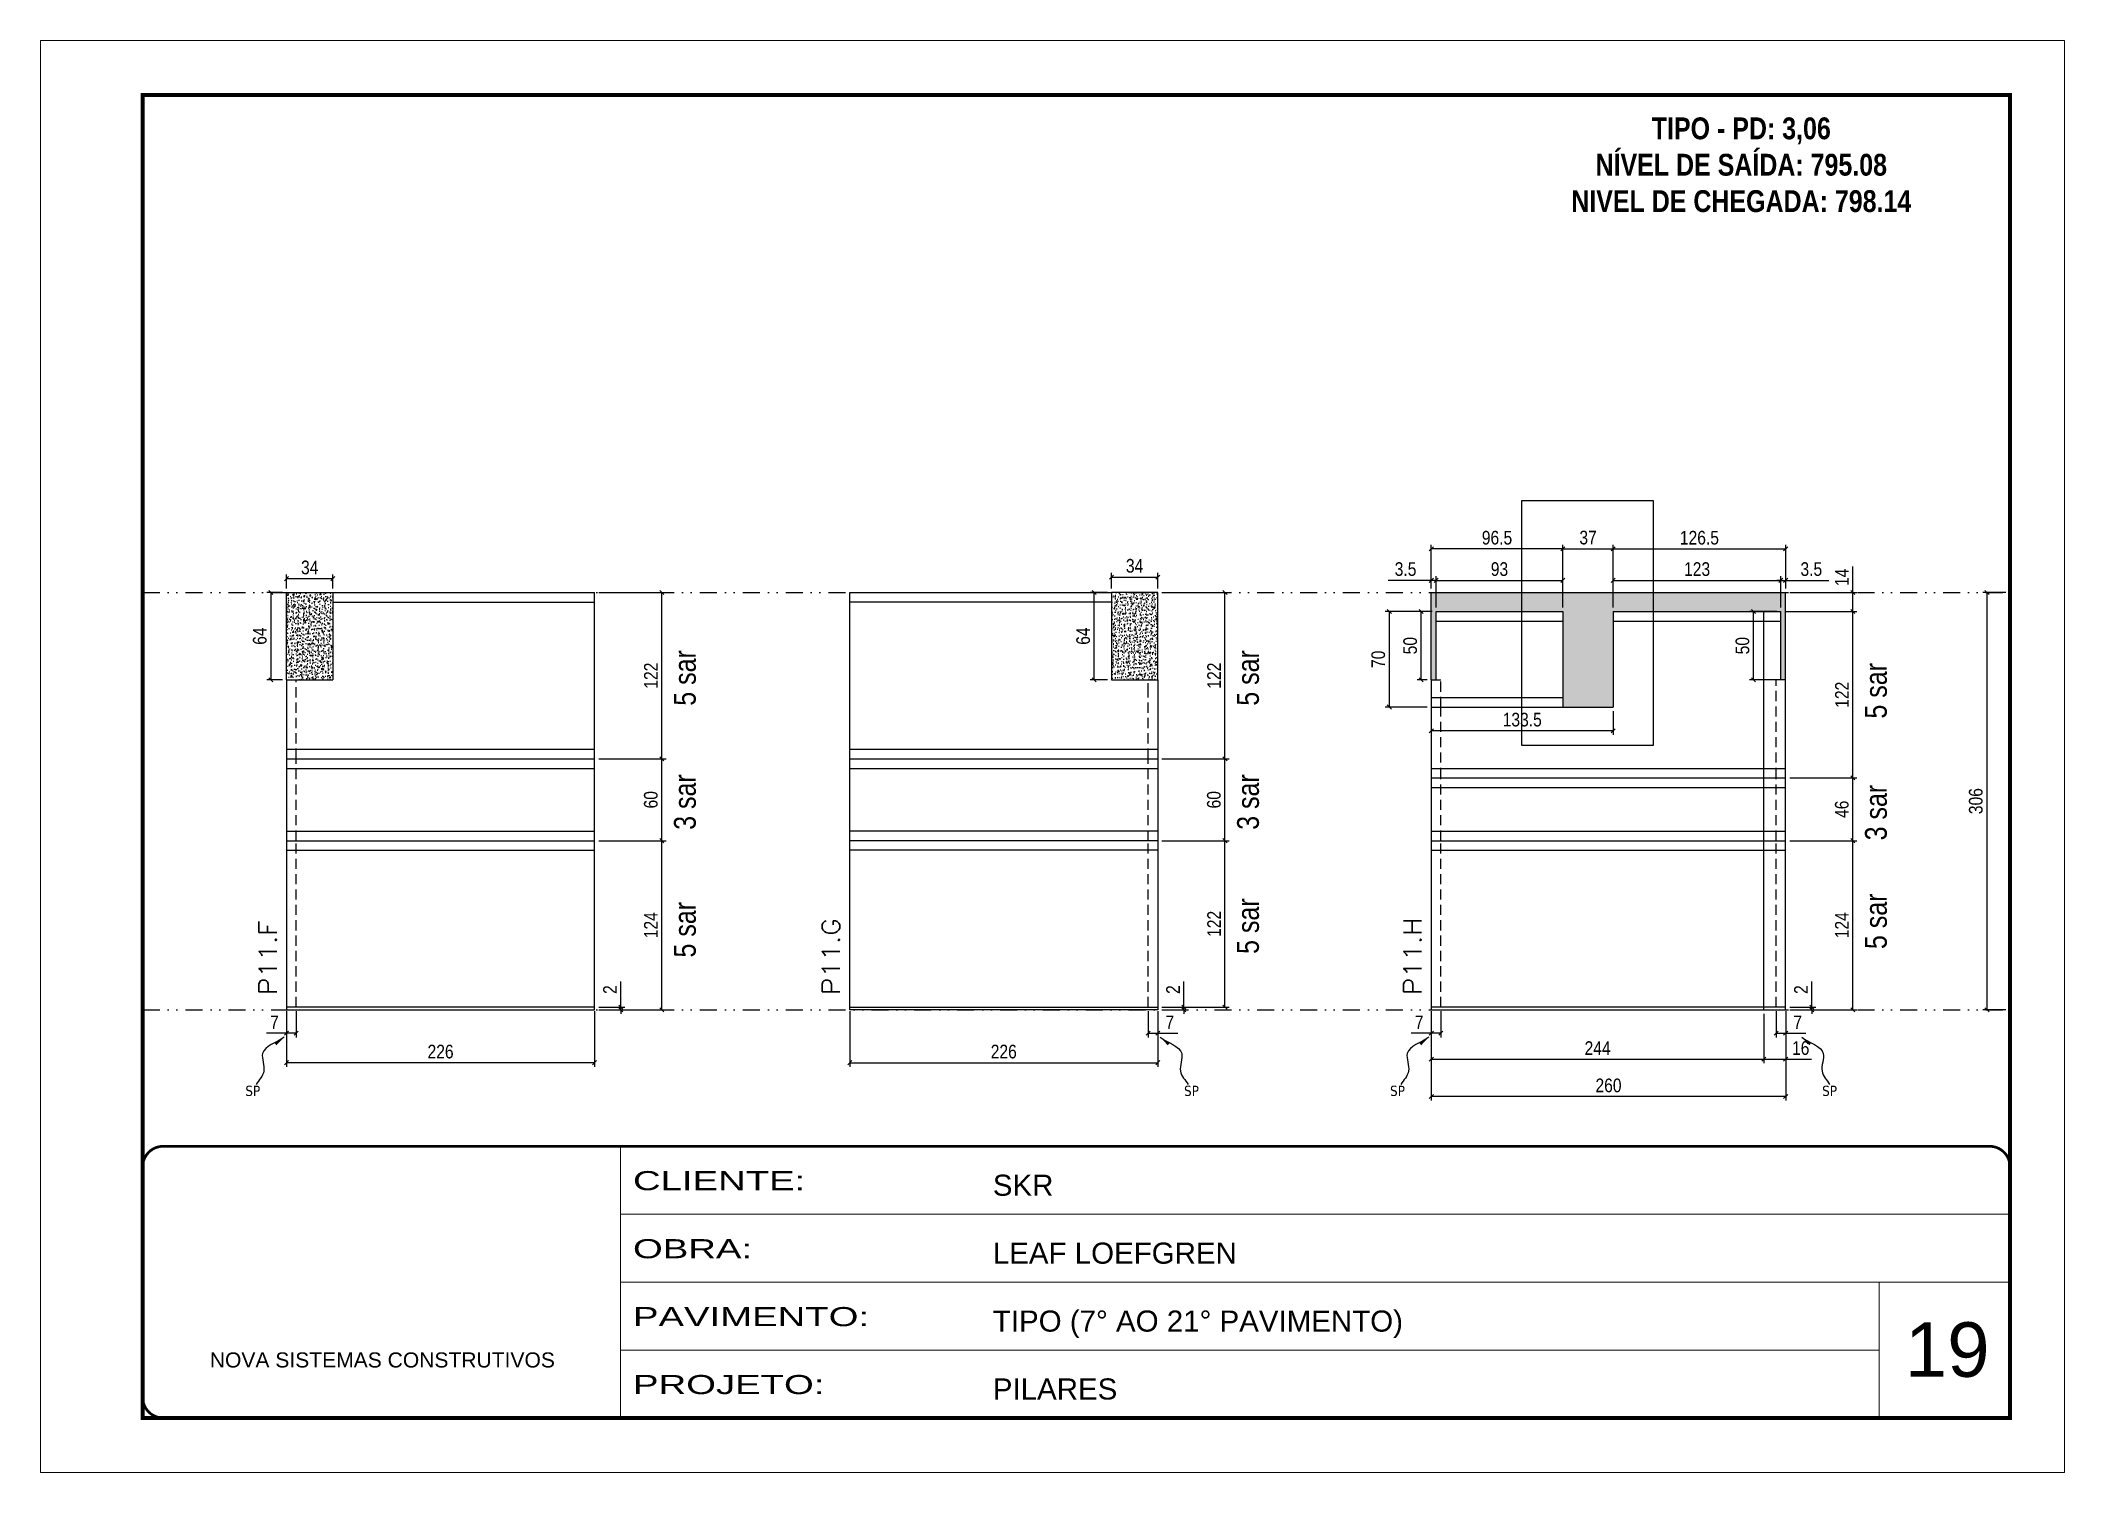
# Model space of a CAD drawing. Extents: x 14400 to 27878, y -21631 to 6985.
# Drawn here: x 17597 to 19082, y 1340 to 2390 of the extents above; entities that cross this region are included whole.
import ezdxf

# ---------------------------------------------------------------- set-up
doc = ezdxf.new("R2010")
doc.units = 0
for name, pattern in [('CONTINUO', [0]), ('DASHED', [0.75, 0.5, -0.25]), ('DIVIDE2', [0.625, 0.25, -0.125, 0, -0.125, 0, -0.125]), ('HIDDEN', [0.375, 0.25, -0.125])]:
    doc.linetypes.add(name, pattern=pattern)
for name, color, linetype, lineweight in [('CARIMBO', 255, 'Continuous', 9), ('Folhas', 255, 'Continuous', 9), ('SARRAFO DE PRESSAO', 251, 'DASHED', 9), ('Texto Seção', 7, 'Continuous', 15)]:
    doc.layers.add(name, color=color, linetype=linetype, lineweight=lineweight)
for name, color, linetype in [('COTA', 241, 'Continuous'), ('NOMENCLATURA', 7, 'Continuous'), ('Nível', 160, 'Continuous'), ('Painéis', 200, 'Continuous'), ('SARR_2.2x7', 40, 'Continuous'), ('Sarrafo de Pressão', 42, 'HIDDEN'), ('texto', 7, 'Continuous')]:
    doc.layers.add(name, color=color, linetype=linetype)
doc.styles.add('ARIAL', font='arial.ttf')
doc.styles.add('ARIAL_NARROW', font='ARIALN.TTF', dxfattribs={"height": 0.2})
doc.styles.add('COTA TECNICA', font='techl___.ttf', dxfattribs={"height": 10})
doc.styles.add('COTA TECNICA-50', font='techl___.ttf', dxfattribs={"height": 10})
doc.styles.add('REGUA-120', font='ROMANS.shx', dxfattribs={"height": 15})
doc.styles.add('ROMANC', font='techb___.ttf', dxfattribs={"height": 2.5})
doc.styles.get("Standard").update_dxf_attribs({"font": 'arial.ttf'})
doc.styles.add('Tecnologia', font='')
doc.styles.get('Tecnologia').set_extended_font_data('Forgotten Futurist')
doc.dimstyles.new('COTA PAINEL-50', dxfattribs={"dimtxt": 10, "dimasz": 3, "dimexe": 3, "dimexo": 3, "dimgap": 3, "dimtad": 1, "dimdec": 1, "dimzin": 12, "dimdsep": 46, "dimtxsty": 'COTA TECNICA-50', "dimblk1": 'OBLIQUE', "dimblk2": 'OBLIQUE', "dimsah": 1, "dimcen": 0.9, "dimclrd": 4, "dimclre": 4, "dimclrt": 240, "dimadec": 1, "dimazin": 3, "dimtfac": 1, "dimtdec": 1, "dimtmove": 0, "dimatfit": 3, "dimfxl": 1, "dimtolj": 1, "dimtzin": 12, "dimarcsym": 0})
doc.dimstyles.new('PAINEL', dxfattribs={"dimtxt": 10, "dimasz": 3, "dimexe": 3, "dimexo": 3, "dimgap": 3, "dimtad": 1, "dimdec": 1, "dimzin": 12, "dimdsep": 46, "dimtxsty": 'COTA TECNICA', "dimblk1": 'OBLIQUE', "dimblk2": 'OBLIQUE', "dimsah": 1, "dimcen": 0.9, "dimclrd": 4, "dimclre": 4, "dimclrt": 240, "dimadec": 1, "dimazin": 3, "dimtfac": 1, "dimtdec": 1, "dimtmove": 0, "dimatfit": 3, "dimfxl": 1, "dimtolj": 1, "dimtzin": 12, "dimarcsym": 0})
doc.dimstyles.get("Standard").update_dxf_attribs({"dimtxt": 0.18, "dimasz": 0.18, "dimexe": 0.18, "dimexo": 0.0625, "dimgap": 0.09, "dimtad": 0, "dimtih": 1, "dimtoh": 1, "dimdec": 4, "dimzin": 0, "dimdsep": 46, "dimtxsty": 'Standard', "dimcen": 0.09, "dimadec": 0, "dimazin": 0, "dimtfac": 1, "dimtdec": 4, "dimtofl": 0, "dimtmove": 0, "dimatfit": 3, "dimfxl": 1, "dimtolj": 1, "dimtzin": 0, "dimarcsym": 0})

msp = doc.modelspace()

# ---------------------------------------------------------------- texts
at = {"layer": 'CARIMBO', "style": 'ARIAL'}
msp.add_text('19', height=40, dxfattribs=at).set_placement((18964.828, 1410.571))
at = {"layer": 'NOMENCLATURA', "style": 'ARIAL_NARROW'}
for s, p in [('5 sar', (18077.749, 1902.666)), ('5 sar', (18490.9, 1902.666)), ('5 sar', (18951.594, 1893.229)), ('3 sar', (18077.749, 1811.666)), ('3 sar', (18490.9, 1811.666)), ('3 sar', (18951.594, 1803.919)), ('5 sar', (18077.749, 1718.034)), ('5 sar', (18490.9, 1720.666)), ('5 sar', (18951.594, 1724.229))]:
    msp.add_text(s, height=16, rotation=90, dxfattribs=at).set_placement(p)
at = {"layer": 'NOMENCLATURA', "color": 2, "insert": (18844.806, 2334.012), "char_height": 16, "attachment_point": 2, "style": 'ROMANC'}
msp.add_mtext_dynamic_manual_height_columns('TIPO - PD: 3,06\\PNÍVEL DE SAÍDA: 795.08\\PNIVEL DE CHEGADA: 798.14', width=432.35115, gutter_width=1, heights=[0], dxfattribs=at)
at = {"layer": 'texto', "color": 0, "char_height": 7.5, "attachment_point": 5}
for insert in [(17752.729, 1620.219), (18441.434, 1620.219), (18592.574, 1620.219), (18909.599, 1620.219)]:
    msp.add_mtext('{\\fTahoma|b0|i0|c0|p34;\\C4;SP}', dxfattribs=dict(at, insert=insert))
at = {"layer": 'Texto Seção', "style": 'REGUA-120', "width": 1.1}
for s, p in [('P11.F', (17770.257, 1690.473)), ('P11.G', (18183.408, 1690.473)), ('P11.H', (18610.102, 1690.473))]:
    msp.add_text(s, height=13, rotation=90, dxfattribs=at).set_placement(p)

# ---------------------------------------------------------------- blocks, each defined once
blk = doc.blocks.new('9999999999')
at = {"color": 30, "linetype": 'CONTINUO'}
for p, q in [((98564.6, 34230.2), (98564.6, 34429.4)), ((98564.6, 34379.6), (99584, 34379.6)), ((98564.6, 34329.8), (99488, 34329.8)), ((99584, 34329.8), (99488, 34329.8)), ((99488, 34329.8), (99488, 34230.2)), ((98564.6, 34280), (99488, 34280))]:
    blk.add_line(p, q, dxfattribs=at)
at = {"color": 30, "linetype": 'CONTINUO', "const_width": 2}
blk.add_lwpolyline([(99584, 34230.2), (99584, 34414.4, 0.414214), (99569, 34429.4), (98229, 34429.4, 0.414214), (98214, 34414.4), (98214, 34245.2, 0.414214), (98229, 34230.2), (99584, 34230.2)], format="xyb", dxfattribs=at)
at = {"layer": 'Folhas'}
blk.add_lwpolyline([(98139, 34190.2), (99624, 34190.2), (99624, 35240.2), (98139, 35240.2)], close=True, dxfattribs=at)
at = {"layer": 'Folhas', "color": 30, "const_width": 3}
blk.add_lwpolyline([(98214, 34230.2), (99584, 34230.2), (99584, 35200.2), (98214, 35200.2)], close=True, dxfattribs=at)
at = {"color": 7, "linetype": 'Continuous', "ltscale": 5, "style": 'ARIAL'}
for s, height, p in [('SKR', 15.48, (98837.7, 34393.1)), ('LEAF LOEFGREN', 15.483, (98837.7, 34343.3)), ('TIPO (7° AO 21° PAVIMENTO)', 15.483, (98837.7, 34293.5)), ('NOVA SISTEMAS CONSTRUTIVOS', 11.059, (98263.2, 34267.2)), ('PILARES', 15.48, (98837.7, 34243.7))]:
    blk.add_text(s, height=height, dxfattribs=at).set_placement(p)
at = {"layer": 'Folhas', "color": 7, "style": 'Tecnologia', "width": 1.5}
for s, p in [('CLIENTE:', (98573.7, 34397.2)), ('OBRA:', (98573.7, 34347.3)), ('PAVIMENTO:', (98573.7, 34297.5)), ('PROJETO:', (98573.7, 34247.7))]:
    blk.add_text(s, height=14, dxfattribs=at).set_placement(p)
blk = doc.blocks.new('_Oblique')
at = {"color": 0, "linetype": 'ByBlock', "lineweight": -2}
blk.add_line((-0.5, -0.5), (0.5, 0.5), dxfattribs=at)
blk = doc.blocks.new('*D1121')
at = {"layer": 'COTA', "color": 4, "lineweight": -2, "transparency": 16777216}
for p, q in [((18617.4, 1678.7), (18617.4, 1613.1)), ((18877.4, 1678.7), (18877.4, 1613.1)), ((18877.4, 1616.1), (18617.4, 1616.1))]:
    blk.add_line(p, q, dxfattribs=at)
at = {"layer": 'Defpoints', "color": 0, "transparency": 16777216}
for p in [(18617.4, 1681.7), (18877.4, 1681.7), (18617.4, 1616.1)]:
    blk.add_point(p, dxfattribs=at)
at = {"layer": 'COTA', "color": 4, "lineweight": -2, "transparency": 16777216, "xscale": 3, "yscale": 3, "zscale": 3, "rotation": 180}
blk.add_blockref('_Oblique', (18617.4, 1616.1), dxfattribs=at)
at = {"layer": 'COTA', "color": 4, "lineweight": -2, "transparency": 16777216, "xscale": 3, "yscale": 3, "zscale": 3}
blk.add_blockref('_Oblique', (18877.4, 1616.1), dxfattribs=at)
at = {"layer": 'COTA', "color": 240, "transparency": 16777216, "insert": (18747.4, 1624.2), "char_height": 10, "attachment_point": 5, "style": 'COTA TECNICA'}
blk.add_mtext('\\A1;260', dxfattribs=at)
blk = doc.blocks.new('*D1122')
at = {"layer": 'COTA', "color": 4, "lineweight": -2, "transparency": 16777216}
for p, q in [((18870.4, 1678.7), (18870.4, 1659.5)), ((18877.4, 1676.7), (18877.4, 1659.5)), ((18870.4, 1662.5), (18877.4, 1662.5)), ((18877.4, 1662.5), (18892.1, 1662.5))]:
    blk.add_line(p, q, dxfattribs=at)
at = {"layer": 'Defpoints', "color": 0, "transparency": 16777216}
for p in [(18870.4, 1681.7), (18877.4, 1679.7), (18877.4, 1662.5)]:
    blk.add_point(p, dxfattribs=at)
at = {"layer": 'COTA', "color": 4, "lineweight": -2, "transparency": 16777216, "xscale": 3, "yscale": 3, "zscale": 3, "rotation": 180}
blk.add_blockref('_Oblique', (18870.4, 1662.5), dxfattribs=at)
at = {"layer": 'COTA', "color": 4, "lineweight": -2, "transparency": 16777216, "xscale": 3, "yscale": 3, "zscale": 3}
blk.add_blockref('_Oblique', (18877.4, 1662.5), dxfattribs=at)
at = {"layer": 'COTA', "color": 240, "transparency": 16777216, "insert": (18886.2, 1670.5), "char_height": 10, "attachment_point": 5, "style": 'COTA TECNICA-50'}
blk.add_mtext('\\A1;7', dxfattribs=at)
blk = doc.blocks.new('*D1123')
at = {"layer": 'COTA', "color": 4, "lineweight": -2, "transparency": 16777216}
for p, q in [((18624.4, 1678.7), (18624.4, 1659.5)), ((18617.4, 1676.7), (18617.4, 1659.5)), ((18617.4, 1662.5), (18602.6, 1662.5)), ((18624.4, 1662.5), (18617.4, 1662.5))]:
    blk.add_line(p, q, dxfattribs=at)
at = {"layer": 'Defpoints', "color": 0, "transparency": 16777216}
for p in [(18617.4, 1679.7), (18624.4, 1681.7), (18617.4, 1662.5)]:
    blk.add_point(p, dxfattribs=at)
at = {"layer": 'COTA', "color": 4, "lineweight": -2, "transparency": 16777216, "xscale": 3, "yscale": 3, "zscale": 3, "rotation": 180}
blk.add_blockref('_Oblique', (18617.4, 1662.5), dxfattribs=at)
at = {"layer": 'COTA', "color": 4, "lineweight": -2, "transparency": 16777216, "xscale": 3, "yscale": 3, "zscale": 3}
blk.add_blockref('_Oblique', (18624.4, 1662.5), dxfattribs=at)
at = {"layer": 'COTA', "color": 240, "transparency": 16777216, "insert": (18608.5, 1670.5), "char_height": 10, "attachment_point": 5, "style": 'COTA TECNICA-50'}
blk.add_mtext('\\A1;7', dxfattribs=at)
blk = doc.blocks.new('*D1124')
at = {"layer": 'COTA', "color": 4, "lineweight": -2, "transparency": 16777216}
for p, q in [((18896.6, 1681.7), (18896.6, 1700.5)), ((18880.4, 1681.7), (18899.6, 1681.7)), ((18880.4, 1679.7), (18899.6, 1679.7)), ((18896.6, 1679.7), (18896.6, 1681.7)), ((18896.6, 1679.7), (18896.6, 1676.7))]:
    blk.add_line(p, q, dxfattribs=at)
at = {"layer": 'Defpoints', "color": 0, "transparency": 16777216}
for p in [(18877.4, 1681.7), (18877.4, 1679.7), (18896.6, 1679.7)]:
    blk.add_point(p, dxfattribs=at)
at = {"layer": 'COTA', "color": 4, "lineweight": -2, "transparency": 16777216, "xscale": 3, "yscale": 3, "zscale": 3}
for p, rotation in [((18896.6, 1681.7), 270), ((18896.6, 1679.7), 90)]:
    blk.add_blockref('_Oblique', p, dxfattribs=dict(at, rotation=rotation))
at = {"layer": 'COTA', "color": 240, "transparency": 16777216, "insert": (18888.6, 1694.5), "char_height": 10, "attachment_point": 5, "rotation": 90, "style": 'COTA TECNICA-50'}
blk.add_mtext('\\A1;2', dxfattribs=at)
blk = doc.blocks.new('*D1125')
at = {"layer": 'COTA', "color": 4, "linetype": 'ByBlock', "lineweight": -2, "transparency": 16777216}
for p, q in [((18880.4, 1803.7), (18929.7, 1803.7)), ((18926.7, 1679.7), (18926.7, 1803.7)), ((18880.4, 1679.7), (18929.7, 1679.7))]:
    blk.add_line(p, q, dxfattribs=at)
at = {"layer": 'Defpoints', "color": 0, "linetype": 'ByBlock', "transparency": 16777216}
for p in [(18877.4, 1803.7), (18926.7, 1803.7), (18877.4, 1679.7)]:
    blk.add_point(p, dxfattribs=at)
at = {"layer": 'COTA', "color": 4, "linetype": 'ByBlock', "lineweight": -2, "transparency": 16777216, "xscale": 3, "yscale": 3, "zscale": 3}
for p, rotation in [((18926.7, 1803.7), 90), ((18926.7, 1679.7), 270)]:
    blk.add_blockref('_Oblique', p, dxfattribs=dict(at, rotation=rotation))
at = {"layer": 'COTA', "color": 240, "linetype": 'ByBlock', "transparency": 16777216, "insert": (18918.6, 1741.7), "char_height": 10, "attachment_point": 5, "rotation": 90, "style": 'COTA TECNICA'}
blk.add_mtext('\\A1;124', dxfattribs=at)
blk = doc.blocks.new('*D1126')
at = {"layer": 'COTA', "color": 4, "lineweight": -2, "transparency": 16777216}
for p, q in [((18617.4, 1676.7), (18617.4, 1640.5)), ((18861.4, 1676.7), (18861.4, 1640.5)), ((18617.4, 1643.5), (18861.4, 1643.5))]:
    blk.add_line(p, q, dxfattribs=at)
at = {"layer": 'Defpoints', "color": 0, "transparency": 16777216}
for p in [(18617.4, 1679.7), (18861.4, 1679.7), (18861.4, 1643.5)]:
    blk.add_point(p, dxfattribs=at)
at = {"layer": 'COTA', "color": 4, "lineweight": -2, "transparency": 16777216, "xscale": 3, "yscale": 3, "zscale": 3, "rotation": 180}
blk.add_blockref('_Oblique', (18617.4, 1643.5), dxfattribs=at)
at = {"layer": 'COTA', "color": 4, "lineweight": -2, "transparency": 16777216, "xscale": 3, "yscale": 3, "zscale": 3}
blk.add_blockref('_Oblique', (18861.4, 1643.5), dxfattribs=at)
at = {"layer": 'COTA', "color": 240, "transparency": 16777216, "insert": (18739.4, 1651.6), "char_height": 10, "attachment_point": 5, "style": 'COTA TECNICA'}
blk.add_mtext('\\A1;244', dxfattribs=at)
blk = doc.blocks.new('*D1127')
at = {"layer": 'COTA', "color": 4, "lineweight": -2, "transparency": 16777216}
for p, q in [((17777.5, 1678.7), (17777.5, 1637.9)), ((18003.5, 1678.7), (18003.5, 1637.9)), ((18003.5, 1640.9), (17777.5, 1640.9))]:
    blk.add_line(p, q, dxfattribs=at)
at = {"layer": 'Defpoints', "color": 0, "transparency": 16777216}
for p in [(17777.5, 1681.7), (18003.5, 1681.7), (17777.5, 1640.9)]:
    blk.add_point(p, dxfattribs=at)
at = {"layer": 'COTA', "color": 4, "lineweight": -2, "transparency": 16777216, "xscale": 3, "yscale": 3, "zscale": 3, "rotation": 180}
blk.add_blockref('_Oblique', (17777.5, 1640.9), dxfattribs=at)
at = {"layer": 'COTA', "color": 4, "lineweight": -2, "transparency": 16777216, "xscale": 3, "yscale": 3, "zscale": 3}
blk.add_blockref('_Oblique', (18003.5, 1640.9), dxfattribs=at)
at = {"layer": 'COTA', "color": 240, "transparency": 16777216, "insert": (17890.5, 1649), "char_height": 10, "attachment_point": 5, "style": 'COTA TECNICA'}
blk.add_mtext('\\A1;226', dxfattribs=at)
blk = doc.blocks.new('*D1128')
at = {"layer": 'COTA', "color": 4, "lineweight": -2, "transparency": 16777216}
for p, q in [((17784.5, 1678.7), (17784.5, 1659.5)), ((17777.5, 1676.7), (17777.5, 1659.5)), ((17777.5, 1662.5), (17762.8, 1662.5)), ((17784.5, 1662.5), (17777.5, 1662.5))]:
    blk.add_line(p, q, dxfattribs=at)
at = {"layer": 'Defpoints', "color": 0, "transparency": 16777216}
for p in [(17777.5, 1679.7), (17784.5, 1681.7), (17777.5, 1662.5)]:
    blk.add_point(p, dxfattribs=at)
at = {"layer": 'COTA', "color": 4, "lineweight": -2, "transparency": 16777216, "xscale": 3, "yscale": 3, "zscale": 3, "rotation": 180}
blk.add_blockref('_Oblique', (17777.5, 1662.5), dxfattribs=at)
at = {"layer": 'COTA', "color": 4, "lineweight": -2, "transparency": 16777216, "xscale": 3, "yscale": 3, "zscale": 3}
blk.add_blockref('_Oblique', (17784.5, 1662.5), dxfattribs=at)
at = {"layer": 'COTA', "color": 240, "transparency": 16777216, "insert": (17768.6, 1670.5), "char_height": 10, "attachment_point": 5, "style": 'COTA TECNICA-50'}
blk.add_mtext('\\A1;7', dxfattribs=at)
blk = doc.blocks.new('*D1129')
at = {"layer": 'COTA', "color": 4, "lineweight": -2, "transparency": 16777216}
for p, q in [((18022.8, 1681.7), (18022.8, 1700.5)), ((18006.5, 1681.7), (18025.8, 1681.7)), ((18006.5, 1679.7), (18025.8, 1679.7)), ((18022.8, 1679.7), (18022.8, 1681.7)), ((18022.8, 1679.7), (18022.8, 1676.7))]:
    blk.add_line(p, q, dxfattribs=at)
at = {"layer": 'Defpoints', "color": 0, "transparency": 16777216}
for p in [(18003.5, 1681.7), (18003.5, 1679.7), (18022.8, 1679.7)]:
    blk.add_point(p, dxfattribs=at)
at = {"layer": 'COTA', "color": 4, "lineweight": -2, "transparency": 16777216, "xscale": 3, "yscale": 3, "zscale": 3}
for p, rotation in [((18022.8, 1681.7), 270), ((18022.8, 1679.7), 90)]:
    blk.add_blockref('_Oblique', p, dxfattribs=dict(at, rotation=rotation))
at = {"layer": 'COTA', "color": 240, "transparency": 16777216, "insert": (18014.8, 1694.5), "char_height": 10, "attachment_point": 5, "rotation": 90, "style": 'COTA TECNICA-50'}
blk.add_mtext('\\A1;2', dxfattribs=at)
blk = doc.blocks.new('*D1130')
at = {"layer": 'COTA', "color": 4, "linetype": 'ByBlock', "lineweight": -2, "transparency": 16777216}
for p, q in [((18006.5, 1803.7), (18055.9, 1803.7)), ((18052.9, 1679.7), (18052.9, 1803.7)), ((18006.5, 1679.7), (18055.9, 1679.7))]:
    blk.add_line(p, q, dxfattribs=at)
at = {"layer": 'Defpoints', "color": 0, "linetype": 'ByBlock', "transparency": 16777216}
for p in [(18003.5, 1803.7), (18052.9, 1803.7), (18003.5, 1679.7)]:
    blk.add_point(p, dxfattribs=at)
at = {"layer": 'COTA', "color": 4, "linetype": 'ByBlock', "lineweight": -2, "transparency": 16777216, "xscale": 3, "yscale": 3, "zscale": 3}
for p, rotation in [((18052.9, 1803.7), 90), ((18052.9, 1679.7), 270)]:
    blk.add_blockref('_Oblique', p, dxfattribs=dict(at, rotation=rotation))
at = {"layer": 'COTA', "color": 240, "linetype": 'ByBlock', "transparency": 16777216, "insert": (18044.8, 1741.7), "char_height": 10, "attachment_point": 5, "rotation": 90, "style": 'COTA TECNICA'}
blk.add_mtext('\\A1;124', dxfattribs=at)
blk = doc.blocks.new('*D1137')
at = {"layer": 'COTA', "color": 4, "lineweight": -2, "transparency": 16777216}
for p, q in [((18190.7, 1678.7), (18190.7, 1637.9)), ((18416.7, 1678.7), (18416.7, 1637.9)), ((18190.7, 1640.9), (18416.7, 1640.9))]:
    blk.add_line(p, q, dxfattribs=at)
at = {"layer": 'Defpoints', "color": 0, "transparency": 16777216}
for p in [(18190.7, 1681.7), (18416.7, 1681.7), (18416.7, 1640.9)]:
    blk.add_point(p, dxfattribs=at)
at = {"layer": 'COTA', "color": 4, "lineweight": -2, "transparency": 16777216, "xscale": 3, "yscale": 3, "zscale": 3, "rotation": 180}
blk.add_blockref('_Oblique', (18190.7, 1640.9), dxfattribs=at)
at = {"layer": 'COTA', "color": 4, "lineweight": -2, "transparency": 16777216, "xscale": 3, "yscale": 3, "zscale": 3}
blk.add_blockref('_Oblique', (18416.7, 1640.9), dxfattribs=at)
at = {"layer": 'COTA', "color": 240, "transparency": 16777216, "insert": (18303.7, 1649), "char_height": 10, "attachment_point": 5, "style": 'COTA TECNICA'}
blk.add_mtext('\\A1;226', dxfattribs=at)
blk = doc.blocks.new('*D1138')
at = {"layer": 'COTA', "color": 4, "lineweight": -2, "transparency": 16777216}
for p, q in [((18409.7, 1678.7), (18409.7, 1659.5)), ((18416.7, 1676.7), (18416.7, 1659.5)), ((18409.7, 1662.5), (18416.7, 1662.5)), ((18416.7, 1662.5), (18431.4, 1662.5))]:
    blk.add_line(p, q, dxfattribs=at)
at = {"layer": 'Defpoints', "color": 0, "transparency": 16777216}
for p in [(18409.7, 1681.7), (18416.7, 1679.7), (18416.7, 1662.5)]:
    blk.add_point(p, dxfattribs=at)
at = {"layer": 'COTA', "color": 4, "lineweight": -2, "transparency": 16777216, "xscale": 3, "yscale": 3, "zscale": 3, "rotation": 180}
blk.add_blockref('_Oblique', (18409.7, 1662.5), dxfattribs=at)
at = {"layer": 'COTA', "color": 4, "lineweight": -2, "transparency": 16777216, "xscale": 3, "yscale": 3, "zscale": 3}
blk.add_blockref('_Oblique', (18416.7, 1662.5), dxfattribs=at)
at = {"layer": 'COTA', "color": 240, "transparency": 16777216, "insert": (18425.5, 1670.5), "char_height": 10, "attachment_point": 5, "style": 'COTA TECNICA-50'}
blk.add_mtext('\\A1;7', dxfattribs=at)
blk = doc.blocks.new('*D1139')
at = {"layer": 'COTA', "color": 4, "lineweight": -2, "transparency": 16777216}
for p, q in [((18435.9, 1681.7), (18435.9, 1700.5)), ((18419.7, 1681.7), (18438.9, 1681.7)), ((18419.7, 1679.7), (18438.9, 1679.7)), ((18435.9, 1679.7), (18435.9, 1681.7)), ((18435.9, 1679.7), (18435.9, 1676.7))]:
    blk.add_line(p, q, dxfattribs=at)
at = {"layer": 'Defpoints', "color": 0, "transparency": 16777216}
for p in [(18416.7, 1681.7), (18416.7, 1679.7), (18435.9, 1679.7)]:
    blk.add_point(p, dxfattribs=at)
at = {"layer": 'COTA', "color": 4, "lineweight": -2, "transparency": 16777216, "xscale": 3, "yscale": 3, "zscale": 3}
for p, rotation in [((18435.9, 1681.7), 270), ((18435.9, 1679.7), 90)]:
    blk.add_blockref('_Oblique', p, dxfattribs=dict(at, rotation=rotation))
at = {"layer": 'COTA', "color": 240, "transparency": 16777216, "insert": (18427.9, 1694.5), "char_height": 10, "attachment_point": 5, "rotation": 90, "style": 'COTA TECNICA-50'}
blk.add_mtext('\\A1;2', dxfattribs=at)
blk = doc.blocks.new('*D1140')
at = {"layer": 'COTA', "color": 4, "lineweight": -2, "transparency": 16777216}
for p, q in [((18382.7, 1988.7), (18382.7, 2000)), ((18382.7, 1997), (18416.7, 1997)), ((18416.7, 1988.7), (18416.7, 2000))]:
    blk.add_line(p, q, dxfattribs=at)
at = {"layer": 'Defpoints', "color": 0, "transparency": 16777216}
for p in [(18416.7, 1997), (18382.7, 1985.7), (18416.7, 1985.7)]:
    blk.add_point(p, dxfattribs=at)
at = {"layer": 'COTA', "color": 4, "lineweight": -2, "transparency": 16777216, "xscale": 3, "yscale": 3, "zscale": 3, "rotation": 180}
blk.add_blockref('_Oblique', (18382.7, 1997), dxfattribs=at)
at = {"layer": 'COTA', "color": 4, "lineweight": -2, "transparency": 16777216, "xscale": 3, "yscale": 3, "zscale": 3}
blk.add_blockref('_Oblique', (18416.7, 1997), dxfattribs=at)
at = {"layer": 'COTA', "color": 240, "transparency": 16777216, "insert": (18399.7, 2005.2), "char_height": 10, "attachment_point": 5, "style": 'COTA TECNICA'}
blk.add_mtext('\\A1;34', dxfattribs=at)
blk = doc.blocks.new('*D1141')
at = {"layer": 'COTA', "color": 4, "lineweight": -2, "transparency": 16777216}
for p, q in [((18419.7, 1803.7), (18469, 1803.7)), ((18466, 1681.7), (18466, 1803.7)), ((18419.7, 1681.7), (18469, 1681.7))]:
    blk.add_line(p, q, dxfattribs=at)
at = {"layer": 'Defpoints', "color": 0, "transparency": 16777216}
for p in [(18416.7, 1803.7), (18466, 1803.7), (18416.7, 1681.7)]:
    blk.add_point(p, dxfattribs=at)
at = {"layer": 'COTA', "color": 4, "lineweight": -2, "transparency": 16777216, "xscale": 3, "yscale": 3, "zscale": 3}
for p, rotation in [((18466, 1803.7), 90), ((18466, 1681.7), 270)]:
    blk.add_blockref('_Oblique', p, dxfattribs=dict(at, rotation=rotation))
at = {"layer": 'COTA', "color": 240, "transparency": 16777216, "insert": (18458, 1742.7), "char_height": 10, "attachment_point": 5, "rotation": 90, "style": 'COTA TECNICA'}
blk.add_mtext('\\A1;122', dxfattribs=at)
blk = doc.blocks.new('*D1142')
at = {"layer": 'COTA', "color": 4, "lineweight": -2, "transparency": 16777216}
for p, q in [((18379.7, 1985.7), (18367.1, 1985.7)), ((18370.1, 1921.7), (18370.1, 1985.7)), ((18379.7, 1921.7), (18367.1, 1921.7))]:
    blk.add_line(p, q, dxfattribs=at)
at = {"layer": 'Defpoints', "color": 0, "transparency": 16777216}
for p in [(18370.1, 1985.7), (18382.7, 1985.7), (18382.7, 1921.7)]:
    blk.add_point(p, dxfattribs=at)
at = {"layer": 'COTA', "color": 4, "lineweight": -2, "transparency": 16777216, "xscale": 3, "yscale": 3, "zscale": 3}
for p, rotation in [((18370.1, 1985.7), 90), ((18370.1, 1921.7), 270)]:
    blk.add_blockref('_Oblique', p, dxfattribs=dict(at, rotation=rotation))
at = {"layer": 'COTA', "color": 240, "transparency": 16777216, "insert": (18362, 1953.7), "char_height": 10, "attachment_point": 5, "rotation": 90, "style": 'COTA TECNICA'}
blk.add_mtext('\\A1;64', dxfattribs=at)
blk = doc.blocks.new('*D1143')
at = {"layer": 'COTA', "color": 4, "lineweight": -2, "transparency": 16777216}
for p, q in [((19039, 1985.7), (19022.1, 1985.7)), ((19025.1, 1679.7), (19025.1, 1985.7)), ((19039, 1679.7), (19022.1, 1679.7))]:
    blk.add_line(p, q, dxfattribs=at)
at = {"layer": 'Defpoints', "color": 0, "transparency": 16777216}
for p in [(19025.1, 1985.7), (19042, 1985.7), (19042, 1679.7)]:
    blk.add_point(p, dxfattribs=at)
at = {"layer": 'COTA', "color": 4, "lineweight": -2, "transparency": 16777216, "xscale": 3, "yscale": 3, "zscale": 3}
for p, rotation in [((19025.1, 1985.7), 90), ((19025.1, 1679.7), 270)]:
    blk.add_blockref('_Oblique', p, dxfattribs=dict(at, rotation=rotation))
at = {"layer": 'COTA', "color": 240, "transparency": 16777216, "insert": (19016.9, 1832.7), "char_height": 10, "attachment_point": 5, "rotation": 90, "style": 'COTA TECNICA'}
blk.add_mtext('\\A1;306', dxfattribs=at)
blk = doc.blocks.new('*D1151')
at = {"layer": 'COTA', "color": 4, "lineweight": -2, "transparency": 16777216}
for p, q in [((18876.9, 1971.7), (18929.7, 1971.7)), ((18926.7, 1849.7), (18926.7, 1971.7)), ((18880.4, 1849.7), (18929.7, 1849.7))]:
    blk.add_line(p, q, dxfattribs=at)
at = {"layer": 'Defpoints', "color": 0, "transparency": 16777216}
for p in [(18873.9, 1971.7), (18926.7, 1971.7), (18877.4, 1849.7)]:
    blk.add_point(p, dxfattribs=at)
at = {"layer": 'COTA', "color": 4, "lineweight": -2, "transparency": 16777216, "xscale": 3, "yscale": 3, "zscale": 3}
for p, rotation in [((18926.7, 1971.7), 90), ((18926.7, 1849.7), 270)]:
    blk.add_blockref('_Oblique', p, dxfattribs=dict(at, rotation=rotation))
at = {"layer": 'COTA', "color": 240, "transparency": 16777216, "insert": (18918.7, 1910.7), "char_height": 10, "attachment_point": 5, "rotation": 90, "style": 'COTA TECNICA'}
blk.add_mtext('\\A1;122', dxfattribs=at)
blk = doc.blocks.new('*D1152')
at = {"layer": 'COTA', "color": 4, "lineweight": -2, "transparency": 16777216}
for p, q in [((18926.7, 1985.7), (18926.7, 2004.8)), ((18880.4, 1985.7), (18929.7, 1985.7)), ((18926.7, 1971.7), (18926.7, 1985.7)), ((18876.9, 1971.7), (18929.7, 1971.7))]:
    blk.add_line(p, q, dxfattribs=at)
at = {"layer": 'Defpoints', "color": 0, "transparency": 16777216}
for p in [(18877.4, 1985.7), (18926.7, 1985.7), (18873.9, 1971.7)]:
    blk.add_point(p, dxfattribs=at)
at = {"layer": 'COTA', "color": 4, "lineweight": -2, "transparency": 16777216, "xscale": 3, "yscale": 3, "zscale": 3}
for p, rotation in [((18926.7, 1985.7), 90), ((18926.7, 1971.7), 270)]:
    blk.add_blockref('_Oblique', p, dxfattribs=dict(at, rotation=rotation))
at = {"layer": 'COTA', "color": 240, "transparency": 16777216, "insert": (18918.6, 1996.8), "char_height": 10, "attachment_point": 5, "rotation": 90, "style": 'COTA TECNICA'}
blk.add_mtext('\\A1;14', dxfattribs=at)
blk = doc.blocks.new('*D1158')
at = {"layer": 'COTA', "color": 4, "lineweight": -2, "transparency": 16777216}
for p, q in [((18006.5, 1863.7), (18055.9, 1863.7)), ((18052.9, 1803.7), (18052.9, 1863.7)), ((18006.5, 1803.7), (18055.9, 1803.7))]:
    blk.add_line(p, q, dxfattribs=at)
at = {"layer": 'Defpoints', "color": 0, "transparency": 16777216}
for p in [(18003.5, 1863.7), (18052.9, 1863.7), (18003.5, 1803.7)]:
    blk.add_point(p, dxfattribs=at)
at = {"layer": 'COTA', "color": 4, "lineweight": -2, "transparency": 16777216, "xscale": 3, "yscale": 3, "zscale": 3}
for p, rotation in [((18052.9, 1863.7), 90), ((18052.9, 1803.7), 270)]:
    blk.add_blockref('_Oblique', p, dxfattribs=dict(at, rotation=rotation))
at = {"layer": 'COTA', "color": 240, "transparency": 16777216, "insert": (18044.8, 1833.7), "char_height": 10, "attachment_point": 5, "rotation": 90, "style": 'COTA TECNICA'}
blk.add_mtext('\\A1;60', dxfattribs=at)
blk = doc.blocks.new('*D1159')
at = {"layer": 'COTA', "color": 4, "lineweight": -2, "transparency": 16777216}
for p, q in [((18006.5, 1985.7), (18055.9, 1985.7)), ((18052.9, 1863.7), (18052.9, 1985.7)), ((18006.5, 1863.7), (18055.9, 1863.7))]:
    blk.add_line(p, q, dxfattribs=at)
at = {"layer": 'Defpoints', "color": 0, "transparency": 16777216}
for p in [(18003.5, 1985.7), (18052.9, 1985.7), (18003.5, 1863.7)]:
    blk.add_point(p, dxfattribs=at)
at = {"layer": 'COTA', "color": 4, "lineweight": -2, "transparency": 16777216, "xscale": 3, "yscale": 3, "zscale": 3}
for p, rotation in [((18052.9, 1985.7), 90), ((18052.9, 1863.7), 270)]:
    blk.add_blockref('_Oblique', p, dxfattribs=dict(at, rotation=rotation))
at = {"layer": 'COTA', "color": 240, "transparency": 16777216, "insert": (18044.8, 1924.7), "char_height": 10, "attachment_point": 5, "rotation": 90, "style": 'COTA TECNICA'}
blk.add_mtext('\\A1;122', dxfattribs=at)
blk = doc.blocks.new('*D1160')
at = {"layer": 'COTA', "color": 4, "lineweight": -2, "transparency": 16777216}
for p, q in [((17777.5, 1988.7), (17777.5, 1998.8)), ((17811.5, 1995.8), (17777.5, 1995.8)), ((17811.5, 1988.7), (17811.5, 1998.8))]:
    blk.add_line(p, q, dxfattribs=at)
at = {"layer": 'Defpoints', "color": 0, "transparency": 16777216}
for p in [(17777.5, 1995.8), (17777.5, 1985.7), (17811.5, 1985.7)]:
    blk.add_point(p, dxfattribs=at)
at = {"layer": 'COTA', "color": 4, "lineweight": -2, "transparency": 16777216, "xscale": 3, "yscale": 3, "zscale": 3, "rotation": 180}
blk.add_blockref('_Oblique', (17777.5, 1995.8), dxfattribs=at)
at = {"layer": 'COTA', "color": 4, "lineweight": -2, "transparency": 16777216, "xscale": 3, "yscale": 3, "zscale": 3}
blk.add_blockref('_Oblique', (17811.5, 1995.8), dxfattribs=at)
at = {"layer": 'COTA', "color": 240, "transparency": 16777216, "insert": (17794.5, 2004), "char_height": 10, "attachment_point": 5, "style": 'COTA TECNICA'}
blk.add_mtext('\\A1;34', dxfattribs=at)
blk = doc.blocks.new('*D1161')
at = {"layer": 'COTA', "color": 4, "lineweight": -2, "transparency": 16777216}
for p, q in [((17774.5, 1985.7), (17763, 1985.7)), ((17766, 1985.7), (17766, 1921.7)), ((17774.5, 1921.7), (17763, 1921.7))]:
    blk.add_line(p, q, dxfattribs=at)
at = {"layer": 'Defpoints', "color": 0, "transparency": 16777216}
for p in [(17777.5, 1985.7), (17766, 1921.7), (17777.5, 1921.7)]:
    blk.add_point(p, dxfattribs=at)
at = {"layer": 'COTA', "color": 4, "lineweight": -2, "transparency": 16777216, "xscale": 3, "yscale": 3, "zscale": 3}
for p, rotation in [((17766, 1985.7), 90), ((17766, 1921.7), 270)]:
    blk.add_blockref('_Oblique', p, dxfattribs=dict(at, rotation=rotation))
at = {"layer": 'COTA', "color": 240, "transparency": 16777216, "insert": (17757.9, 1953.7), "char_height": 10, "attachment_point": 5, "rotation": 90, "style": 'COTA TECNICA'}
blk.add_mtext('\\A1;64', dxfattribs=at)
blk = doc.blocks.new('*D1162')
at = {"layer": 'COTA', "color": 4, "lineweight": -2, "transparency": 16777216}
for p, q in [((18419.7, 1863.7), (18469, 1863.7)), ((18466, 1803.7), (18466, 1863.7)), ((18419.7, 1803.7), (18469, 1803.7))]:
    blk.add_line(p, q, dxfattribs=at)
at = {"layer": 'Defpoints', "color": 0, "transparency": 16777216}
for p in [(18416.7, 1863.7), (18466, 1863.7), (18416.7, 1803.7)]:
    blk.add_point(p, dxfattribs=at)
at = {"layer": 'COTA', "color": 4, "lineweight": -2, "transparency": 16777216, "xscale": 3, "yscale": 3, "zscale": 3}
for p, rotation in [((18466, 1863.7), 90), ((18466, 1803.7), 270)]:
    blk.add_blockref('_Oblique', p, dxfattribs=dict(at, rotation=rotation))
at = {"layer": 'COTA', "color": 240, "transparency": 16777216, "insert": (18457.9, 1833.7), "char_height": 10, "attachment_point": 5, "rotation": 90, "style": 'COTA TECNICA'}
blk.add_mtext('\\A1;60', dxfattribs=at)
blk = doc.blocks.new('*D1163')
at = {"layer": 'COTA', "color": 4, "lineweight": -2, "transparency": 16777216}
for p, q in [((18419.7, 1985.7), (18469, 1985.7)), ((18466, 1863.7), (18466, 1985.7)), ((18419.7, 1863.7), (18469, 1863.7))]:
    blk.add_line(p, q, dxfattribs=at)
at = {"layer": 'Defpoints', "color": 0, "transparency": 16777216}
for p in [(18416.7, 1985.7), (18466, 1985.7), (18416.7, 1863.7)]:
    blk.add_point(p, dxfattribs=at)
at = {"layer": 'COTA', "color": 4, "lineweight": -2, "transparency": 16777216, "xscale": 3, "yscale": 3, "zscale": 3}
for p, rotation in [((18466, 1985.7), 90), ((18466, 1863.7), 270)]:
    blk.add_blockref('_Oblique', p, dxfattribs=dict(at, rotation=rotation))
at = {"layer": 'COTA', "color": 240, "transparency": 16777216, "insert": (18458, 1924.7), "char_height": 10, "attachment_point": 5, "rotation": 90, "style": 'COTA TECNICA'}
blk.add_mtext('\\A1;122', dxfattribs=at)
blk = doc.blocks.new('*D1551')
at = {"color": 4, "lineweight": -2, "transparency": 16777216}
for p, q in [((18861.4, 1676.7), (18861.4, 1640.5)), ((18877.4, 1676.7), (18877.4, 1640.5)), ((18861.4, 1643.5), (18877.4, 1643.5)), ((18877.4, 1643.5), (18896.4, 1643.5))]:
    blk.add_line(p, q, dxfattribs=at)
at = {"layer": 'Defpoints', "color": 0, "transparency": 16777216}
for p in [(18861.4, 1679.7), (18877.4, 1679.7), (18877.4, 1643.5)]:
    blk.add_point(p, dxfattribs=at)
at = {"color": 4, "lineweight": -2, "transparency": 16777216, "xscale": 3, "yscale": 3, "zscale": 3, "rotation": 180}
blk.add_blockref('_Oblique', (18861.4, 1643.5), dxfattribs=at)
at = {"color": 4, "lineweight": -2, "transparency": 16777216, "xscale": 3, "yscale": 3, "zscale": 3}
blk.add_blockref('_Oblique', (18877.4, 1643.5), dxfattribs=at)
at = {"color": 240, "transparency": 16777216, "insert": (18888.4, 1651.6), "char_height": 10, "attachment_point": 5, "style": 'COTA TECNICA'}
blk.add_mtext('\\A1;16', dxfattribs=at)
blk = doc.blocks.new('*D2877')
at = {"layer": 'COTA', "color": 4, "lineweight": -2, "transparency": 16777216}
for p, q in [((18880.4, 1849.7), (18929.7, 1849.7)), ((18926.7, 1803.7), (18926.7, 1849.7)), ((18880.4, 1803.7), (18929.7, 1803.7))]:
    blk.add_line(p, q, dxfattribs=at)
at = {"layer": 'Defpoints', "color": 0, "transparency": 16777216}
for p in [(18877.4, 1849.7), (18926.7, 1849.7), (18877.4, 1803.7)]:
    blk.add_point(p, dxfattribs=at)
at = {"layer": 'COTA', "color": 4, "lineweight": -2, "transparency": 16777216, "xscale": 3, "yscale": 3, "zscale": 3}
for p, rotation in [((18926.7, 1849.7), 90), ((18926.7, 1803.7), 270)]:
    blk.add_blockref('_Oblique', p, dxfattribs=dict(at, rotation=rotation))
at = {"layer": 'COTA', "color": 240, "transparency": 16777216, "insert": (18918.6, 1826.7), "char_height": 10, "attachment_point": 5, "rotation": 90, "style": 'COTA TECNICA'}
blk.add_mtext('\\A1;46', dxfattribs=at)
blk = doc.blocks.new('*D2878')
at = {"layer": 'COTA', "color": 4, "lineweight": -2, "transparency": 16777216}
for p, q in [((18617.4, 1994.6), (18585.7, 1994.6)), ((18617.4, 1988.7), (18617.4, 1997.6)), ((18620.9, 1994.6), (18617.4, 1994.6)), ((18620.9, 1974.7), (18620.9, 1997.6)), ((18620.9, 1994.6), (18623.9, 1994.6))]:
    blk.add_line(p, q, dxfattribs=at)
at = {"layer": 'Defpoints', "color": 0, "transparency": 16777216}
for p in [(18617.4, 1994.6), (18617.4, 1985.7), (18620.9, 1971.7)]:
    blk.add_point(p, dxfattribs=at)
at = {"layer": 'COTA', "color": 4, "lineweight": -2, "transparency": 16777216, "xscale": 3, "yscale": 3, "zscale": 3}
blk.add_blockref('_Oblique', (18617.4, 1994.6), dxfattribs=at)
at = {"layer": 'COTA', "color": 4, "lineweight": -2, "transparency": 16777216, "xscale": 3, "yscale": 3, "zscale": 3, "rotation": 180}
blk.add_blockref('_Oblique', (18620.9, 1994.6), dxfattribs=at)
at = {"layer": 'COTA', "color": 240, "transparency": 16777216, "insert": (18598.5, 2002.8), "char_height": 10, "attachment_point": 5, "style": 'COTA TECNICA'}
blk.add_mtext('\\A1;3.5', dxfattribs=at)
blk = doc.blocks.new('*D2879')
at = {"layer": 'COTA', "color": 4, "lineweight": -2, "transparency": 16777216}
for p, q in [((18620.9, 1974.7), (18620.9, 1997.6)), ((18620.9, 1994.6), (18713.9, 1994.6)), ((18713.9, 1974.7), (18713.9, 1997.6))]:
    blk.add_line(p, q, dxfattribs=at)
at = {"layer": 'Defpoints', "color": 0, "transparency": 16777216}
for p in [(18713.9, 1994.6), (18620.9, 1971.7), (18713.9, 1971.7)]:
    blk.add_point(p, dxfattribs=at)
at = {"layer": 'COTA', "color": 4, "lineweight": -2, "transparency": 16777216, "xscale": 3, "yscale": 3, "zscale": 3, "rotation": 180}
blk.add_blockref('_Oblique', (18620.9, 1994.6), dxfattribs=at)
at = {"layer": 'COTA', "color": 4, "lineweight": -2, "transparency": 16777216, "xscale": 3, "yscale": 3, "zscale": 3}
blk.add_blockref('_Oblique', (18713.9, 1994.6), dxfattribs=at)
at = {"layer": 'COTA', "color": 240, "transparency": 16777216, "insert": (18667.4, 2002.8), "char_height": 10, "attachment_point": 5, "style": 'COTA TECNICA'}
blk.add_mtext('\\A1;93', dxfattribs=at)
blk = doc.blocks.new('*D2880')
at = {"layer": 'COTA', "color": 4, "lineweight": -2, "transparency": 16777216}
for p, q in [((18617.4, 1988.7), (18617.4, 2020.7)), ((18713.9, 1974.7), (18713.9, 2020.7)), ((18713.9, 2017.7), (18617.4, 2017.7))]:
    blk.add_line(p, q, dxfattribs=at)
at = {"layer": 'Defpoints', "color": 0, "transparency": 16777216}
for p in [(18617.4, 2017.7), (18617.4, 1985.7), (18713.9, 1971.7)]:
    blk.add_point(p, dxfattribs=at)
at = {"layer": 'COTA', "color": 4, "lineweight": -2, "transparency": 16777216, "xscale": 3, "yscale": 3, "zscale": 3, "rotation": 180}
blk.add_blockref('_Oblique', (18617.4, 2017.7), dxfattribs=at)
at = {"layer": 'COTA', "color": 4, "lineweight": -2, "transparency": 16777216, "xscale": 3, "yscale": 3, "zscale": 3}
blk.add_blockref('_Oblique', (18713.9, 2017.7), dxfattribs=at)
at = {"layer": 'COTA', "color": 240, "transparency": 16777216, "insert": (18665.6, 2025.8), "char_height": 10, "attachment_point": 5, "style": 'COTA TECNICA'}
blk.add_mtext('\\A1;96.5', dxfattribs=at)
blk = doc.blocks.new('*D2881')
at = {"layer": 'COTA', "color": 4, "lineweight": -2, "transparency": 16777216}
for p, q in [((18617.4, 1898.7), (18617.4, 1881.2)), ((18750.9, 1898.7), (18750.9, 1881.2)), ((18750.9, 1884.2), (18617.4, 1884.2))]:
    blk.add_line(p, q, dxfattribs=at)
at = {"layer": 'Defpoints', "color": 0, "transparency": 16777216}
for p in [(18617.4, 1901.7), (18750.9, 1901.7), (18617.4, 1884.2)]:
    blk.add_point(p, dxfattribs=at)
at = {"layer": 'COTA', "color": 4, "lineweight": -2, "transparency": 16777216, "xscale": 3, "yscale": 3, "zscale": 3, "rotation": 180}
blk.add_blockref('_Oblique', (18617.4, 1884.2), dxfattribs=at)
at = {"layer": 'COTA', "color": 4, "lineweight": -2, "transparency": 16777216, "xscale": 3, "yscale": 3, "zscale": 3}
blk.add_blockref('_Oblique', (18750.9, 1884.2), dxfattribs=at)
at = {"layer": 'COTA', "color": 240, "transparency": 16777216, "insert": (18684.1, 1892.4), "char_height": 10, "attachment_point": 5, "style": 'COTA TECNICA'}
blk.add_mtext('\\A1;133.5', dxfattribs=at)
blk = doc.blocks.new('*D2882')
at = {"layer": 'COTA', "color": 4, "lineweight": -2, "transparency": 16777216}
for p, q in [((18713.9, 1974.7), (18713.9, 2020.7)), ((18750.9, 1974.7), (18750.9, 2020.7)), ((18713.9, 2017.7), (18750.9, 2017.7))]:
    blk.add_line(p, q, dxfattribs=at)
at = {"layer": 'Defpoints', "color": 0, "transparency": 16777216}
for p in [(18750.9, 2017.7), (18713.9, 1971.7), (18750.9, 1971.7)]:
    blk.add_point(p, dxfattribs=at)
at = {"layer": 'COTA', "color": 4, "lineweight": -2, "transparency": 16777216, "xscale": 3, "yscale": 3, "zscale": 3, "rotation": 180}
blk.add_blockref('_Oblique', (18713.9, 2017.7), dxfattribs=at)
at = {"layer": 'COTA', "color": 4, "lineweight": -2, "transparency": 16777216, "xscale": 3, "yscale": 3, "zscale": 3}
blk.add_blockref('_Oblique', (18750.9, 2017.7), dxfattribs=at)
at = {"layer": 'COTA', "color": 240, "transparency": 16777216, "insert": (18732.4, 2025.9), "char_height": 10, "attachment_point": 5, "style": 'COTA TECNICA'}
blk.add_mtext('\\A1;37', dxfattribs=at)
blk = doc.blocks.new('*D2883')
at = {"layer": 'COTA', "color": 4, "lineweight": -2, "transparency": 16777216}
for p, q in [((18750.9, 1974.7), (18750.9, 1997.6)), ((18750.9, 1994.6), (18873.9, 1994.6)), ((18873.9, 1974.7), (18873.9, 1997.6))]:
    blk.add_line(p, q, dxfattribs=at)
at = {"layer": 'Defpoints', "color": 0, "transparency": 16777216}
for p in [(18873.9, 1994.6), (18750.9, 1971.7), (18873.9, 1971.7)]:
    blk.add_point(p, dxfattribs=at)
at = {"layer": 'COTA', "color": 4, "lineweight": -2, "transparency": 16777216, "xscale": 3, "yscale": 3, "zscale": 3, "rotation": 180}
blk.add_blockref('_Oblique', (18750.9, 1994.6), dxfattribs=at)
at = {"layer": 'COTA', "color": 4, "lineweight": -2, "transparency": 16777216, "xscale": 3, "yscale": 3, "zscale": 3}
blk.add_blockref('_Oblique', (18873.9, 1994.6), dxfattribs=at)
at = {"layer": 'COTA', "color": 240, "transparency": 16777216, "insert": (18812.4, 2002.8), "char_height": 10, "attachment_point": 5, "style": 'COTA TECNICA'}
blk.add_mtext('\\A1;123', dxfattribs=at)
blk = doc.blocks.new('*D2884')
at = {"layer": 'COTA', "color": 4, "lineweight": -2, "transparency": 16777216}
for p, q in [((18873.9, 1994.6), (18870.9, 1994.6)), ((18873.9, 1974.7), (18873.9, 1997.6)), ((18873.9, 1994.6), (18877.4, 1994.6)), ((18877.4, 1988.7), (18877.4, 1997.6)), ((18877.4, 1994.6), (18909, 1994.6))]:
    blk.add_line(p, q, dxfattribs=at)
at = {"layer": 'Defpoints', "color": 0, "transparency": 16777216}
for p in [(18877.4, 1994.6), (18877.4, 1985.7), (18873.9, 1971.7)]:
    blk.add_point(p, dxfattribs=at)
at = {"layer": 'COTA', "color": 4, "lineweight": -2, "transparency": 16777216, "xscale": 3, "yscale": 3, "zscale": 3}
blk.add_blockref('_Oblique', (18873.9, 1994.6), dxfattribs=at)
at = {"layer": 'COTA', "color": 4, "lineweight": -2, "transparency": 16777216, "xscale": 3, "yscale": 3, "zscale": 3, "rotation": 180}
blk.add_blockref('_Oblique', (18877.4, 1994.6), dxfattribs=at)
at = {"layer": 'COTA', "color": 240, "transparency": 16777216, "insert": (18896.2, 2002.8), "char_height": 10, "attachment_point": 5, "style": 'COTA TECNICA'}
blk.add_mtext('\\A1;3.5', dxfattribs=at)
blk = doc.blocks.new('*D2885')
at = {"layer": 'COTA', "color": 4, "lineweight": -2, "transparency": 16777216}
for p, q in [((18750.9, 1974.7), (18750.9, 2020.7)), ((18877.4, 1988.7), (18877.4, 2020.7)), ((18750.9, 2017.7), (18877.4, 2017.7))]:
    blk.add_line(p, q, dxfattribs=at)
at = {"layer": 'Defpoints', "color": 0, "transparency": 16777216}
for p in [(18877.4, 2017.7), (18877.4, 1985.7), (18750.9, 1971.7)]:
    blk.add_point(p, dxfattribs=at)
at = {"layer": 'COTA', "color": 4, "lineweight": -2, "transparency": 16777216, "xscale": 3, "yscale": 3, "zscale": 3, "rotation": 180}
blk.add_blockref('_Oblique', (18750.9, 2017.7), dxfattribs=at)
at = {"layer": 'COTA', "color": 4, "lineweight": -2, "transparency": 16777216, "xscale": 3, "yscale": 3, "zscale": 3}
blk.add_blockref('_Oblique', (18877.4, 2017.7), dxfattribs=at)
at = {"layer": 'COTA', "color": 240, "transparency": 16777216, "insert": (18814.1, 2025.8), "char_height": 10, "attachment_point": 5, "style": 'COTA TECNICA'}
blk.add_mtext('\\A1;126.5', dxfattribs=at)
blk = doc.blocks.new('*D2886')
at = {"layer": 'COTA', "color": 4, "lineweight": -2, "transparency": 16777216}
for p, q in [((18870.9, 1971.7), (18850.8, 1971.7)), ((18853.8, 1921.7), (18853.8, 1971.7)), ((18870.9, 1921.7), (18850.8, 1921.7))]:
    blk.add_line(p, q, dxfattribs=at)
at = {"layer": 'Defpoints', "color": 0, "transparency": 16777216}
for p in [(18853.8, 1971.7), (18873.9, 1971.7), (18873.9, 1921.7)]:
    blk.add_point(p, dxfattribs=at)
at = {"layer": 'COTA', "color": 4, "lineweight": -2, "transparency": 16777216, "xscale": 3, "yscale": 3, "zscale": 3}
for p, rotation in [((18853.8, 1971.7), 90), ((18853.8, 1921.7), 270)]:
    blk.add_blockref('_Oblique', p, dxfattribs=dict(at, rotation=rotation))
at = {"layer": 'COTA', "color": 240, "transparency": 16777216, "insert": (18845.7, 1946.7), "char_height": 10, "attachment_point": 5, "rotation": 90, "style": 'COTA TECNICA'}
blk.add_mtext('\\A1;50', dxfattribs=at)
blk = doc.blocks.new('*D2887')
at = {"layer": 'COTA', "color": 4, "lineweight": -2, "transparency": 16777216}
for p, q in [((18617.9, 1971.7), (18607, 1971.7)), ((18610, 1921.7), (18610, 1971.7)), ((18614.4, 1921.7), (18607, 1921.7))]:
    blk.add_line(p, q, dxfattribs=at)
at = {"layer": 'Defpoints', "color": 0, "transparency": 16777216}
for p in [(18610, 1971.7), (18620.9, 1971.7), (18617.4, 1921.7)]:
    blk.add_point(p, dxfattribs=at)
at = {"layer": 'COTA', "color": 4, "lineweight": -2, "transparency": 16777216, "xscale": 3, "yscale": 3, "zscale": 3}
for p, rotation in [((18610, 1971.7), 90), ((18610, 1921.7), 270)]:
    blk.add_blockref('_Oblique', p, dxfattribs=dict(at, rotation=rotation))
at = {"layer": 'COTA', "color": 240, "transparency": 16777216, "insert": (18601.9, 1946.7), "char_height": 10, "attachment_point": 5, "rotation": 90, "style": 'COTA TECNICA'}
blk.add_mtext('\\A1;50', dxfattribs=at)
blk = doc.blocks.new('*D2888')
at = {"layer": 'COTA', "color": 4, "lineweight": -2, "transparency": 16777216}
for p, q in [((18617.9, 1971.7), (18583.6, 1971.7)), ((18586.6, 1901.7), (18586.6, 1971.7)), ((18614.4, 1901.7), (18583.6, 1901.7))]:
    blk.add_line(p, q, dxfattribs=at)
at = {"layer": 'Defpoints', "color": 0, "transparency": 16777216}
for p in [(18586.6, 1971.7), (18620.9, 1971.7), (18617.4, 1901.7)]:
    blk.add_point(p, dxfattribs=at)
at = {"layer": 'COTA', "color": 4, "lineweight": -2, "transparency": 16777216, "xscale": 3, "yscale": 3, "zscale": 3}
for p, rotation in [((18586.6, 1971.7), 90), ((18586.6, 1901.7), 270)]:
    blk.add_blockref('_Oblique', p, dxfattribs=dict(at, rotation=rotation))
at = {"layer": 'COTA', "color": 240, "transparency": 16777216, "insert": (18578.5, 1936.7), "char_height": 10, "attachment_point": 5, "rotation": 90, "style": 'COTA TECNICA'}
blk.add_mtext('\\A1;70', dxfattribs=at)

# ---------------------------------------------------------------- dimensions: what is measured, and where the dimension line sits
dim = msp.add_linear_dim(base=(18877.351, 1643.53), p1=(18861.351, 1679.71), p2=(18877.351, 1679.71), dimstyle='PAINEL')
dim.commit()
dim.dimension.update_dxf_attribs({"geometry": '*D1551', "text_midpoint": (18888.358, 1651.633)})
at = {"layer": 'COTA'}
for base, p1, p2, dimstyle, picture, middle in [((18617.351, 2017.69), (18713.851, 1971.71), (18617.351, 1985.71), 'PAINEL', '*D2880', (18665.601, 2025.829)), ((18750.851, 2017.69), (18713.851, 1971.71), (18750.851, 1971.71), 'PAINEL', '*D2882', (18732.351, 2025.91)), ((18877.351, 2017.69), (18750.851, 1971.71), (18877.351, 1985.71), 'PAINEL', '*D2885', (18814.101, 2025.8)), ((17777.506, 1995.791), (17811.506, 1985.71), (17777.506, 1985.71), 'PAINEL', '*D1160', (17794.506, 2004.01)), ((18617.351, 1994.587), (18620.851, 1971.71), (18617.351, 1985.71), 'PAINEL', '*D2878', (18598.548, 2002.806)), ((18713.851, 1994.587), (18620.851, 1971.71), (18713.851, 1971.71), 'PAINEL', '*D2879', (18667.351, 2002.836)), ((18873.851, 1994.587), (18750.851, 1971.71), (18873.851, 1971.71), 'PAINEL', '*D2883', (18812.351, 2002.806)), ((18877.351, 1994.587), (18873.851, 1971.71), (18877.351, 1985.71), 'PAINEL', '*D2884', (18896.154, 2002.806)), ((18617.351, 1884.153), (18750.851, 1901.71), (18617.351, 1901.71), 'PAINEL', '*D2881', (18684.101, 1892.372)), ((18416.657, 1662.468), (18409.657, 1681.71), (18416.657, 1679.71), 'COTA PAINEL-50', '*D1138', (18425.523, 1670.541)), ((18861.351, 1643.53), (18617.351, 1679.71), (18861.351, 1679.71), 'PAINEL', '*D1126', (18739.351, 1651.603)), ((18877.351, 1662.468), (18870.351, 1681.71), (18877.351, 1679.71), 'COTA PAINEL-50', '*D1122', (18886.217, 1670.541))]:
    dim = msp.add_linear_dim(base=base, p1=p1, p2=p2, dimstyle=dimstyle, dxfattribs=at)
    dim.commit()
    dim.dimension.update_dxf_attribs({"geometry": picture, "text_midpoint": middle})
for base, p1, p2, angle, dimstyle, picture, middle in [((18416.657, 1996.952), (18382.657, 1985.71), (18416.657, 1985.71), 180, 'PAINEL', '*D1140', (18399.657, 2005.172)), ((18926.718, 1985.71), (18873.851, 1971.71), (18877.351, 1985.71), 90, 'PAINEL', '*D1152', (18918.645, 1996.768)), ((17766.045, 1921.71), (17777.506, 1985.71), (17777.506, 1921.71), 90, 'PAINEL', '*D1161', (17757.942, 1953.71)), ((18370.098, 1985.71), (18382.657, 1921.71), (18382.657, 1985.71), 90, 'PAINEL', '*D1142', (18361.996, 1953.71)), ((19025.132, 1985.71), (19041.967, 1679.71), (19041.967, 1985.71), 90, 'PAINEL', '*D1143', (19016.913, 1832.71)), ((18586.627, 1971.71), (18617.351, 1901.71), (18620.851, 1971.71), 90, 'PAINEL', '*D2888', (18578.525, 1936.71)), ((18610.038, 1971.71), (18617.351, 1921.71), (18620.851, 1971.71), 90, 'PAINEL', '*D2887', (18601.928, 1946.71)), ((18853.801, 1971.71), (18873.851, 1921.71), (18873.851, 1971.71), 90, 'PAINEL', '*D2886', (18845.692, 1946.71)), ((18926.718, 1971.71), (18877.351, 1849.71), (18873.851, 1971.71), 90, 'PAINEL', '*D1151', (18918.66, 1910.71)), ((18052.874, 1863.71), (18003.506, 1803.71), (18003.506, 1863.71), 90, 'PAINEL', '*D1158', (18044.771, 1833.71)), ((18466.025, 1863.71), (18416.657, 1803.71), (18416.657, 1863.71), 90, 'PAINEL', '*D1162', (18457.922, 1833.71)), ((18926.718, 1849.71), (18877.351, 1803.71), (18877.351, 1849.71), 90, 'PAINEL', '*D2877', (18918.616, 1826.71)), ((18466.025, 1803.71), (18416.657, 1681.71), (18416.657, 1803.71), 90, 'PAINEL', '*D1141', (18457.966, 1742.71)), ((17777.506, 1662.468), (17784.506, 1681.71), (17777.506, 1679.71), 180, 'COTA PAINEL-50', '*D1128', (17768.641, 1670.541)), ((18617.351, 1662.468), (18624.351, 1681.71), (18617.351, 1679.71), 180, 'COTA PAINEL-50', '*D1123', (18608.486, 1670.541))]:
    dim = msp.add_linear_dim(base=base, p1=p1, p2=p2, angle=angle, dimstyle=dimstyle, dxfattribs=at)
    dim.commit()
    dim.dimension.update_dxf_attribs({"geometry": picture, "text_midpoint": middle})
for base, p1, p2, angle, override, picture, middle in [((18052.874, 1985.71), (18003.506, 1863.71), (18003.506, 1985.71), 90, {"dimtmove": 1}, '*D1159', (18044.815, 1924.71)), ((18466.025, 1985.71), (18416.657, 1863.71), (18416.657, 1985.71), 90, {"dimtmove": 1}, '*D1163', (18457.966, 1924.71)), ((17777.506, 1640.887), (18003.506, 1681.71), (17777.506, 1681.71), 180, {"dimarcsym": 2}, '*D1127', (17890.506, 1648.989)), ((18617.351, 1616.093), (18877.351, 1681.71), (18617.351, 1681.71), 180, {"dimarcsym": 2}, '*D1121', (18747.351, 1624.195))]:
    dim = msp.add_linear_dim(base=base, p1=p1, p2=p2, angle=angle, dimstyle='PAINEL', override=override, dxfattribs=at)
    dim.commit()
    dim.dimension.update_dxf_attribs({"geometry": picture, "text_midpoint": middle})
at = {"layer": 'COTA', "linetype": 'ByBlock'}
for p1, p2, picture, middle in [((18003.506, 1679.71), (18003.506, 1803.71), '*D1130', (18044.801, 1741.71)), ((18877.351, 1679.71), (18877.351, 1803.71), '*D1125', (18918.645, 1741.71))]:
    dim = msp.add_aligned_dim(p1=p1, p2=p2, distance=-49.367, dimstyle='PAINEL', dxfattribs=at)
    dim.commit()
    dim.dimension.update_dxf_attribs({"geometry": picture, "text_midpoint": middle})
at = {"layer": 'COTA'}
for base, p1, p2, picture, middle in [((18022.765, 1679.71), (18003.506, 1681.71), (18003.506, 1679.71), '*D1129', (18022.765, 1694.457)), ((18435.915, 1679.71), (18416.657, 1681.71), (18416.657, 1679.71), '*D1139', (18435.915, 1694.457)), ((18896.609, 1679.71), (18877.351, 1681.71), (18877.351, 1679.71), '*D1124', (18896.609, 1694.457))]:
    dim = msp.add_linear_dim(base=base, p1=p1, p2=p2, angle=90, dimstyle='COTA PAINEL-50', dxfattribs=at)
    dim.commit()
    dim.dimension.update_dxf_attribs({"geometry": picture, "text_midpoint": middle, "dimtype": 160})
dim = msp.add_linear_dim(base=(18416.657, 1640.887), p1=(18190.657, 1681.71), p2=(18416.657, 1681.71), dimstyle='PAINEL', override={"dimarcsym": 2}, dxfattribs=at)
dim.commit()
dim.dimension.update_dxf_attribs({"geometry": '*D1137', "text_midpoint": (18303.657, 1648.989)})

# ---------------------------------------------------------------- hatches: boundary and pattern name
at = {"layer": 'COTA'}
h = msp.add_hatch(dxfattribs=at)
h.set_pattern_fill('AR-CONC', color=256, scale=0.03)
h.set_pattern_definition([(50, (-2057.6526, -1148.575), (5.4655401, -0.4781726), [0.5715, -6.2865]), (355, (-2057.6526, -1148.575), (-1.0573026, 5.7317054), [0.4572, -5.0292175]), (100.451445, (-2057.197, -1148.615), (4.4082374, 5.2535326), [0.4857003, -5.3427073]), (46.1842, (-2057.6526, -1147.051), (8.1323712, -1.2612698), [0.85725, -9.42975]), (96.635558, (-2056.975, -1147.156), (7.122124, 7.4227837), [0.7285507, -8.0140682]), (351.18415, (-2057.653, -1147.051), (7.122124, 7.4227837), [0.685799, -7.543792]), (21, (-2056.8906, -1147.432), (4.5484317, -3.0679559), [0.5715, -6.2865]), (326, (-2056.8906, -1147.432), (1.8540609, 5.525639), [0.4572, -5.0292]), (71.451445, (-2056.5116, -1147.688), (6.4024926, 2.457683), [0.4857003, -5.3426981]), (37.5, (-2057.6526, -1148.5751), (0.0926581, 2.53665117), [0, -4.96824, 0, -5.1054, 0, -5.04825]), (7.5, (-2057.6526, -1148.575), (2.00458988, 3.00541724), [0, -2.91084, 0, -4.85394, 0, -1.92405]), (327.5, (-2059.3519, -1148.5751), (4.06771786, -0.17186232), [0, -1.905, 0, -5.9436, 0, -7.8867]), (317.5, (-2060.114, -1148.575), (4.44387544, 0.7627947), [0, -2.4765, 0, -3.94716, 0, -5.6007])])
h.paths.add_polyline_path([(17811.506, 1985.71), (17777.506, 1985.71), (17777.506, 1921.71), (17811.506, 1921.71)])
h = msp.add_hatch(dxfattribs=at)
h.set_pattern_fill('AR-CONC', color=256, scale=0.03)
h.set_pattern_definition([(50, (-1240.712, 2267.15), (5.4655401, -0.4781726), [0.5715, -6.2865]), (355, (-1240.712, 2267.15), (-1.0573026, 5.7317054), [0.4572, -5.0292175]), (100.451445, (-1240.257, 2267.1104), (4.4082374, 5.2535326), [0.4857003, -5.3427073]), (46.1842, (-1240.712, 2268.674), (8.1323712, -1.2612698), [0.85725, -9.42975]), (96.635558, (-1240.0345, 2268.569), (7.122124, 7.4227837), [0.7285507, -8.0140682]), (351.18415, (-1240.712, 2268.674), (7.122124, 7.4227837), [0.685799, -7.543792]), (21, (-1239.95, 2268.293), (4.5484317, -3.0679559), [0.5715, -6.2865]), (326, (-1239.95, 2268.293), (1.8540609, 5.525639), [0.4572, -5.0292]), (71.451445, (-1239.571, 2268.0376), (6.4024926, 2.457683), [0.4857003, -5.3426981]), (37.5, (-1240.7122, 2267.1502), (0.0926581, 2.53665117), [0, -4.96824, 0, -5.1054, 0, -5.04825]), (7.5, (-1240.7122, 2267.1502), (2.00458988, 3.00541724), [0, -2.91084, 0, -4.85394, 0, -1.92405]), (327.5, (-1242.4115, 2267.1502), (4.06771786, -0.17186232), [0, -1.905, 0, -5.9436, 0, -7.8867]), (317.5, (-1243.1735, 2267.1502), (4.44387544, 0.7627947), [0, -2.4765, 0, -3.94716, 0, -5.6007])])
h.paths.add_polyline_path([(18382.657, 1921.71), (18416.657, 1921.71), (18416.657, 1985.71), (18382.657, 1985.71)])
h = msp.add_hatch(dxfattribs=at)
h.set_pattern_fill('AR-CONC', color=256, scale=0.03)
h.paths.add_polyline_path([(18750.851, 1971.71), (18873.851, 1971.71), (18873.851, 1921.71), (18877.351, 1921.71), (18877.351, 1985.71), (18617.351, 1985.71), (18617.351, 1921.71), (18620.851, 1921.71), (18620.851, 1971.71), (18713.851, 1971.71), (18713.851, 1901.71), (18750.851, 1901.71)])

# ---------------------------------------------------------------- linework, layer by layer
for p, q in [((17777.506, 1921.71), (17777.506, 1985.71)), ((17777.506, 1985.71), (17811.506, 1985.71)), ((18416.657, 1985.71), (18382.657, 1985.71)), ((18416.657, 1921.71), (18416.657, 1985.71)), ((18617.351, 1985.71), (18877.351, 1985.71)), ((18617.351, 1921.71), (18617.351, 1985.71)), ((18877.351, 1921.71), (18877.351, 1985.71)), ((18620.851, 1921.71), (18624.351, 1921.71)), ((18873.851, 1921.71), (18870.351, 1921.71))]:
    msp.add_line(p, q, dxfattribs=at)
msp.add_lwpolyline([(18683.902, 2053.147), (18780.219, 2053.147), (18780.219, 1873.478), (18683.902, 1873.478)], close=True, dxfattribs=at)
at = {"layer": 'Nível', "color": 4, "linetype": 'DIVIDE2', "ltscale": 50}
for p, q in [((17671.967, 1985.71), (19041.967, 1985.71)), ((17671.967, 1679.71), (19041.967, 1679.71))]:
    msp.add_line(p, q, dxfattribs=at)
at = {"layer": 'Painéis'}
for p, q in [((17811.506, 1985.71), (18003.506, 1985.71)), ((17811.506, 1985.71), (17811.506, 1921.71)), ((18003.506, 1681.71), (18003.506, 1985.71)), ((18190.657, 1681.71), (18190.657, 1985.71)), ((18190.657, 1985.71), (18382.657, 1985.71)), ((18382.657, 1985.71), (18382.657, 1921.71)), ((18620.851, 1971.71), (18713.851, 1971.71)), ((18620.851, 1921.71), (18620.851, 1971.71)), ((18713.851, 1971.71), (18713.851, 1901.71)), ((18750.851, 1971.71), (18750.851, 1901.71)), ((18750.851, 1971.71), (18873.851, 1971.71)), ((18861.351, 1679.71), (18861.351, 1971.71)), ((18873.851, 1921.71), (18873.851, 1971.71)), ((17777.506, 1921.71), (17777.506, 1681.71)), ((17777.506, 1921.71), (17811.506, 1921.71)), ((18382.657, 1921.71), (18416.657, 1921.71)), ((18416.657, 1921.71), (18416.657, 1681.71)), ((18617.351, 1921.71), (18617.351, 1681.71)), ((18617.351, 1921.71), (18620.851, 1921.71)), ((18877.351, 1921.71), (18873.851, 1921.71)), ((18877.351, 1681.71), (18877.351, 1921.71)), ((18617.351, 1901.71), (18750.851, 1901.71)), ((17777.506, 1863.71), (18003.506, 1863.71)), ((18190.657, 1863.71), (18416.657, 1863.71)), ((18617.351, 1849.71), (18877.351, 1849.71)), ((17777.506, 1803.71), (18003.506, 1803.71)), ((18416.657, 1803.71), (18190.657, 1803.71)), ((18617.351, 1803.71), (18877.351, 1803.71))]:
    msp.add_line(p, q, dxfattribs=at)
for points in [[(18003.506, 1681.71), (17777.506, 1681.71), (17777.506, 1679.71), (18003.506, 1679.71)], [(18190.657, 1681.71), (18416.657, 1681.71), (18416.657, 1679.71), (18190.657, 1679.71)], [(18877.351, 1681.71), (18617.351, 1681.71), (18617.351, 1679.71), (18877.351, 1679.71)]]:
    msp.add_lwpolyline(points, close=True, dxfattribs=at)
at = {"layer": 'SARR_2.2x7'}
for p, q in [((17811.506, 1978.71), (18003.506, 1978.71)), ((18382.657, 1978.71), (18190.657, 1978.71)), ((18620.851, 1964.71), (18713.851, 1964.71)), ((18750.851, 1964.71), (18873.851, 1964.71)), ((18617.351, 1908.71), (18713.851, 1908.71)), ((17777.506, 1870.71), (18003.506, 1870.71)), ((17777.506, 1856.71), (18003.506, 1856.71)), ((18190.657, 1870.71), (18416.657, 1870.71)), ((18190.657, 1856.71), (18416.657, 1856.71)), ((18617.351, 1856.71), (18877.351, 1856.71)), ((18617.351, 1842.71), (18877.351, 1842.71)), ((17777.506, 1810.71), (18003.506, 1810.71)), ((18416.657, 1810.71), (18190.657, 1810.71)), ((18617.351, 1810.71), (18877.351, 1810.71)), ((17777.506, 1796.71), (18003.506, 1796.71)), ((18416.657, 1796.71), (18190.657, 1796.71)), ((18617.351, 1796.71), (18877.351, 1796.71))]:
    msp.add_line(p, q, dxfattribs=at)
at = {"layer": 'Sarrafo de Pressão', "ltscale": 30}
for p, q in [((17784.506, 1863.71), (17784.506, 1921.71)), ((18409.657, 1911.71), (18409.657, 1921.71)), ((18624.351, 1901.71), (18624.351, 1921.71)), ((18870.351, 1849.71), (18870.351, 1921.71)), ((18409.657, 1863.71), (18409.657, 1911.71)), ((18409.657, 1911.71), (18409.657, 1911.71)), ((18624.351, 1849.71), (18624.351, 1901.71)), ((17784.506, 1803.71), (17784.506, 1863.71)), ((18409.657, 1803.71), (18409.657, 1863.71)), ((18624.351, 1803.71), (18624.351, 1849.71)), ((18870.351, 1803.71), (18870.351, 1849.71)), ((17784.506, 1681.71), (17784.506, 1803.71)), ((18409.657, 1681.71), (18409.657, 1803.71)), ((18624.351, 1681.71), (18624.351, 1803.71)), ((18870.351, 1681.71), (18870.351, 1803.71))]:
    msp.add_line(p, q, dxfattribs=at)

# ---------------------------------------------------------------- block references
at = {"layer": 'SARRAFO DE PRESSAO', "color": 6, "linetype": 'ByBlock'}
msp.add_blockref('9999999999', (-80542.011, -32849.778), dxfattribs=at)

msp.set_redraw_order([(e.dxf.handle, doc.entitydb.next_handle()) for e in msp.query("TEXT MTEXT ATTDEF DIMENSION ARC_DIMENSION")])  # texts and dimensions are drawn at this point

# ---------------------------------------------------------------- leaders
at = {"layer": 'COTA', "path_type": 1}
for points in [[(17775.677, 1659.529), (17759.892, 1647.694), (17760.817, 1634.688), (17755.265, 1624.906)], [(18418.486, 1659.529), (18434.271, 1647.694), (18433.346, 1634.688), (18438.899, 1624.906)], [(18615.522, 1659.529), (18599.737, 1647.694), (18600.662, 1634.688), (18595.109, 1624.906)], [(18889.18, 1659.529), (18904.965, 1647.694), (18904.04, 1634.688), (18909.593, 1624.906)]]:
    msp.add_leader(points, dimstyle='Standard', override={"dimasz": 8}, dxfattribs=at)

doc.saveas('drawing.dxf')
